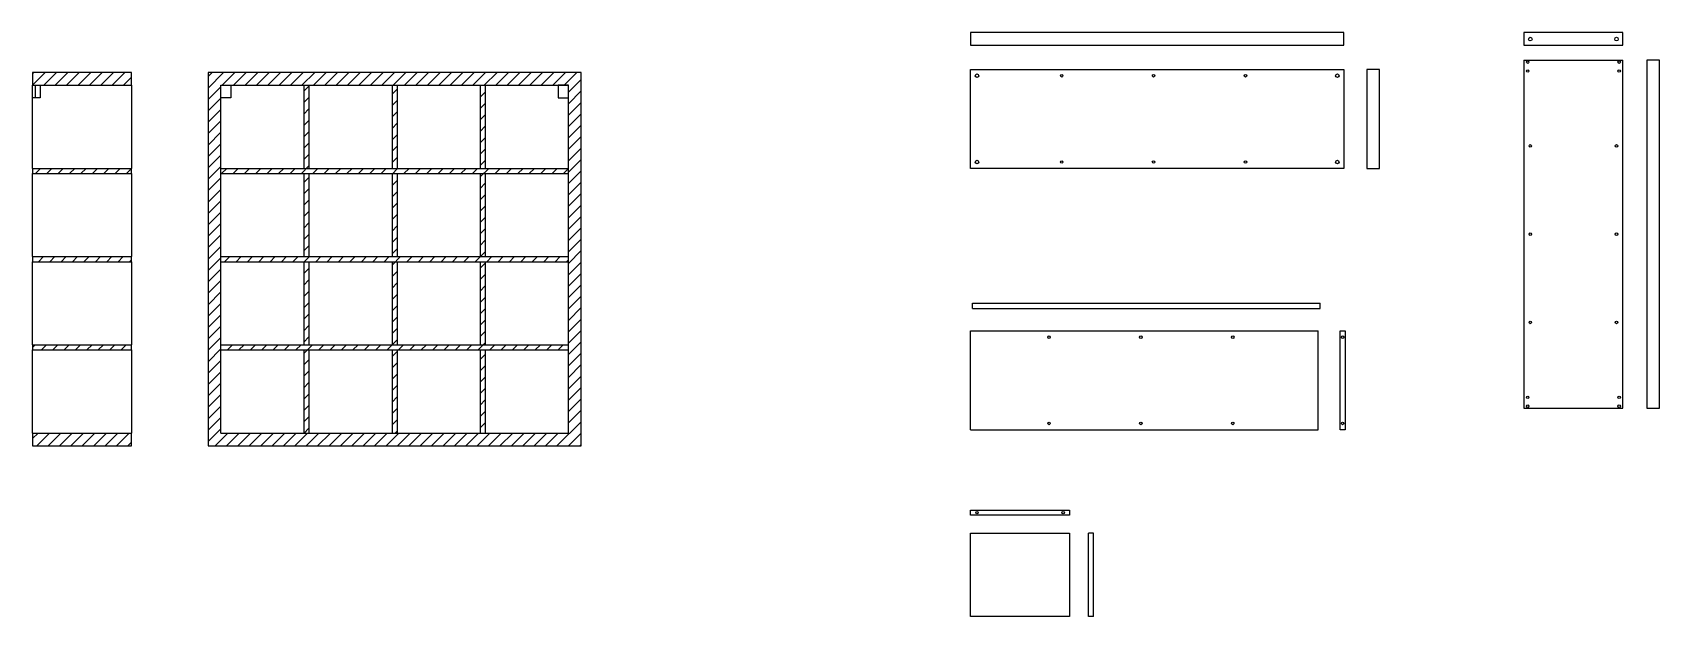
# Model space of a CAD drawing. Header units: millimetres. Extents: x 751 to 1821, y 987 to 1458.
# Drawn here: x 1180 to 1821, y 1007 to 1236 of the extents above; entities that cross this region are included whole.
import ezdxf

# ---------------------------------------------------------------- set-up
doc = ezdxf.new("R2010")
doc.units = ezdxf.units.MM
doc.layers.get('0').update_dxf_attribs({"color": 3})
for name, color, linetype in [('campiture', 4, 'Continuous'), ('giunzioni', 8, 'Continuous'), ('sezione', 220, 'Continuous')]:
    doc.layers.add(name, color=color, linetype=linetype)

msp = doc.modelspace()

# ---------------------------------------------------------------- hatches: boundary and pattern name
at = {"layer": 'campiture'}
h = msp.add_hatch(dxfattribs=at)
h.set_pattern_fill('ANSI31', color=256)
h.paths.add_polyline_path([(1218.83, 1220.71), (1179.83, 1220.71), (1179.83, 1215.71), (1180.83, 1215.71), (1182.83, 1215.71), (1218.83, 1215.71)])
h.paths.add_polyline_path([(1218.83, 1182.96), (1179.83, 1182.96), (1179.83, 1180.96), (1218.83, 1180.96)])
h.paths.add_polyline_path([(1218.83, 1148.21), (1179.83, 1148.21), (1179.83, 1146.21), (1218.83, 1146.21)])
h.paths.add_polyline_path([(1218.83, 1113.46), (1179.83, 1113.46), (1179.83, 1111.46), (1218.83, 1111.46)])
h.paths.add_polyline_path([(1218.83, 1078.71), (1179.83, 1078.71), (1179.83, 1073.71), (1218.83, 1073.71)])
h = msp.add_hatch(dxfattribs=at)
h.set_pattern_fill('ANSI31', color=256)
h.set_pattern_definition([(45, (-28.496, 0), (-2.245064, 2.245064), [])])
h.paths.add_polyline_path([(1253.98, 1215.71), (1248.98, 1215.71), (1248.98, 1078.71), (1253.98, 1078.71)])
h.paths.add_polyline_path([(1395.98, 1220.71), (1248.98, 1220.71), (1248.98, 1215.71), (1253.98, 1215.71), (1395.98, 1215.71)])
h.paths.add_polyline_path([(1395.98, 1078.71), (1248.98, 1078.71), (1248.98, 1073.71), (1395.98, 1073.71)])
h.paths.add_polyline_path([(1395.98, 1215.71), (1390.98, 1215.71), (1390.98, 1210.71), (1390.98, 1078.71), (1395.98, 1078.71)])
h = msp.add_hatch(dxfattribs=at)
h.set_pattern_fill('ANSI31', color=256)
h.set_pattern_definition([(45, (69.1527, 188.852), (-2.245064, 2.245064), [])])
h.paths.add_polyline_path([(1288.73, 1215.71), (1286.73, 1215.71), (1286.73, 1182.96), (1288.73, 1182.96)])
h.paths.add_polyline_path([(1288.73, 1180.96), (1286.73, 1180.96), (1286.73, 1148.21), (1288.73, 1148.21)])
h.paths.add_polyline_path([(1288.73, 1146.21), (1286.73, 1146.21), (1286.73, 1113.46), (1288.73, 1113.46)])
h.paths.add_polyline_path([(1288.73, 1111.46), (1286.73, 1111.46), (1286.73, 1078.71), (1288.73, 1078.71)])
h.paths.add_polyline_path([(1323.48, 1111.46), (1321.48, 1111.46), (1321.48, 1078.71), (1323.48, 1078.71)])
h.paths.add_polyline_path([(1323.48, 1146.21), (1321.48, 1146.21), (1321.48, 1113.46), (1323.48, 1113.46)])
h.paths.add_polyline_path([(1323.48, 1180.96), (1321.48, 1180.96), (1321.48, 1148.21), (1323.48, 1148.21)])
h.paths.add_polyline_path([(1323.48, 1215.71), (1321.48, 1215.71), (1321.48, 1182.96), (1323.48, 1182.96)])
h.paths.add_polyline_path([(1390.98, 1182.96), (1253.98, 1182.96), (1253.98, 1180.96), (1390.98, 1180.96)])
h.paths.add_polyline_path([(1390.98, 1148.21), (1253.98, 1148.21), (1253.98, 1146.21), (1390.98, 1146.21)])
h.paths.add_polyline_path([(1390.98, 1113.46), (1253.98, 1113.46), (1253.98, 1111.46), (1390.98, 1111.46)])
h.paths.add_polyline_path([(1358.23, 1146.21), (1356.23, 1146.21), (1356.23, 1113.46), (1358.23, 1113.46)])
h.paths.add_polyline_path([(1358.23, 1180.96), (1356.23, 1180.96), (1356.23, 1148.21), (1358.23, 1148.21)])
h.paths.add_polyline_path([(1358.23, 1215.71), (1356.23, 1215.71), (1356.23, 1182.96), (1358.23, 1182.96)])
h.paths.add_polyline_path([(1358.23, 1111.46), (1356.23, 1111.46), (1356.23, 1078.71), (1358.23, 1078.71)])

# ---------------------------------------------------------------- linework, layer by layer
for p, q in [((1179.83, 1182.96), (1179.83, 1215.71)), ((1218.83, 1215.71), (1218.83, 1182.96)), ((1179.83, 1148.21), (1179.83, 1180.96)), ((1218.83, 1180.96), (1218.83, 1148.21)), ((1179.83, 1113.46), (1179.83, 1146.21)), ((1218.83, 1146.21), (1218.83, 1113.46)), ((1179.83, 1078.71), (1179.83, 1111.46)), ((1218.83, 1111.46), (1218.83, 1078.71))]:
    msp.add_line(p, q)
at = {"layer": 'giunzioni'}
for p, q in [((1696.44, 1236.45), (1549.44, 1236.45)), ((1549.44, 1236.45), (1549.44, 1231.45)), ((1549.44, 1231.45), (1696.44, 1231.45)), ((1696.44, 1231.45), (1696.44, 1236.45)), ((1767.44, 1236.45), (1767.44, 1231.45)), ((1806.44, 1236.45), (1767.44, 1236.45)), ((1767.44, 1231.45), (1806.44, 1231.45)), ((1806.44, 1231.45), (1806.44, 1236.45)), ((1767.44, 1225.56), (1767.44, 1088.56)), ((1767.44, 1225.56), (1806.44, 1225.56)), ((1806.44, 1088.56), (1806.44, 1225.56)), ((1820.85, 1225.56), (1815.85, 1225.56)), ((1815.85, 1225.56), (1815.85, 1088.56)), ((1820.85, 1088.56), (1820.85, 1225.56)), ((1549.44, 1221.96), (1696.44, 1221.96)), ((1549.44, 1182.96), (1549.44, 1221.96)), ((1696.44, 1221.96), (1696.44, 1182.96)), ((1710.51, 1221.96), (1705.51, 1221.96)), ((1705.51, 1221.96), (1705.51, 1182.96)), ((1710.51, 1182.96), (1710.51, 1221.96)), ((1180.83, 1215.71), (1180.83, 1210.71)), ((1182.83, 1215.71), (1182.83, 1210.71)), ((1257.98, 1215.71), (1257.98, 1210.71)), ((1386.98, 1215.71), (1386.98, 1210.71)), ((1182.83, 1210.71), (1179.83, 1210.71)), ((1257.98, 1210.71), (1253.98, 1210.71)), ((1386.98, 1210.71), (1390.98, 1210.71)), ((1696.44, 1182.96), (1549.44, 1182.96)), ((1705.51, 1182.96), (1710.51, 1182.96)), ((1550.16, 1129.84), (1687.16, 1129.84)), ((1550.16, 1127.84), (1550.16, 1129.84)), ((1687.16, 1127.84), (1687.16, 1129.84)), ((1550.16, 1127.84), (1687.16, 1127.84)), ((1549.44, 1080.03), (1549.44, 1119.03)), ((1549.44, 1119.03), (1686.44, 1119.03)), ((1686.44, 1080.03), (1686.44, 1119.03)), ((1695.01, 1119.03), (1697.01, 1119.03)), ((1695.01, 1080.03), (1695.01, 1119.03)), ((1697.01, 1119.03), (1697.01, 1080.03)), ((1767.44, 1088.56), (1806.44, 1088.56)), ((1815.85, 1088.56), (1820.85, 1088.56)), ((1549.44, 1080.03), (1686.44, 1080.03)), ((1697.01, 1080.03), (1695.01, 1080.03)), ((1549.44, 1046.42), (1549.44, 1048.42)), ((1549.44, 1048.42), (1588.44, 1048.42)), ((1588.44, 1046.42), (1549.44, 1046.42)), ((1588.44, 1048.42), (1588.44, 1046.42)), ((1549.44, 1039.28), (1588.44, 1039.28)), ((1549.44, 1006.53), (1549.44, 1039.28)), ((1588.44, 1039.28), (1588.44, 1006.53)), ((1595.86, 1006.53), (1595.86, 1039.28)), ((1597.86, 1039.28), (1595.86, 1039.28)), ((1597.86, 1006.53), (1597.86, 1039.28)), ((1588.44, 1006.53), (1549.44, 1006.53)), ((1597.86, 1006.53), (1595.86, 1006.53))]:
    msp.add_line(p, q, dxfattribs=at)
for centre, radius in [((1769.95, 1233.88), 0.7), ((1803.93, 1233.88), 0.7), ((1768.93, 1224.82), 0.5), ((1804.95, 1224.82), 0.5), ((1551.95, 1219.45), 0.7), ((1585.33, 1219.45), 0.5), ((1621.53, 1219.45), 0.5), ((1657.73, 1219.45), 0.5), ((1693.93, 1219.45), 0.7), ((1768.93, 1221.3), 0.5), ((1804.95, 1221.3), 0.5), ((1769.95, 1191.81), 0.5), ((1803.93, 1191.81), 0.5), ((1551.95, 1185.47), 0.7), ((1585.33, 1185.47), 0.5), ((1621.53, 1185.47), 0.5), ((1657.73, 1185.47), 0.5), ((1693.93, 1185.47), 0.7), ((1769.95, 1157.06), 0.5), ((1803.93, 1157.06), 0.5), ((1769.95, 1122.31), 0.5), ((1803.93, 1122.31), 0.5), ((1580.33, 1116.52), 0.5), ((1616.53, 1116.52), 0.5), ((1652.73, 1116.52), 0.5), ((1696.01, 1116.52), 0.5), ((1768.93, 1092.82), 0.5), ((1768.93, 1089.31), 0.5), ((1804.95, 1092.82), 0.5), ((1804.95, 1089.31), 0.5), ((1580.33, 1082.54), 0.5), ((1616.53, 1082.54), 0.5), ((1652.73, 1082.54), 0.5), ((1696.01, 1082.54), 0.5), ((1551.95, 1047.42), 0.5), ((1585.92, 1047.42), 0.5)]:
    msp.add_circle(centre, radius, dxfattribs=at)
at = {"layer": 'sezione'}
for p, q in [((1179.83, 1220.71), (1179.83, 1215.71)), ((1218.83, 1220.71), (1179.83, 1220.71)), ((1218.83, 1215.71), (1218.83, 1220.71)), ((1395.98, 1220.71), (1248.98, 1220.71)), ((1248.98, 1220.71), (1248.98, 1073.71)), ((1395.98, 1073.71), (1395.98, 1220.71)), ((1179.83, 1215.71), (1218.83, 1215.71)), ((1179.83, 1215.71), (1182.83, 1215.71)), ((1179.83, 1215.71), (1180.83, 1215.71)), ((1253.98, 1215.71), (1390.98, 1215.71)), ((1253.98, 1078.71), (1253.98, 1215.71)), ((1253.98, 1215.71), (1286.73, 1215.71)), ((1253.98, 1215.71), (1257.98, 1215.71)), ((1253.98, 1210.71), (1253.98, 1215.71)), ((1286.73, 1215.71), (1286.73, 1182.96)), ((1286.73, 1215.71), (1288.73, 1215.71)), ((1288.73, 1215.71), (1321.48, 1215.71)), ((1288.73, 1215.71), (1288.73, 1182.96)), ((1321.48, 1215.71), (1323.48, 1215.71)), ((1321.48, 1215.71), (1321.48, 1182.96)), ((1323.48, 1215.71), (1356.23, 1215.71)), ((1323.48, 1215.71), (1323.48, 1182.96)), ((1356.23, 1215.71), (1358.23, 1215.71)), ((1356.23, 1215.71), (1356.23, 1182.96)), ((1358.23, 1215.71), (1358.23, 1182.96)), ((1390.98, 1215.71), (1386.98, 1215.71)), ((1390.98, 1078.71), (1390.98, 1215.71)), ((1390.98, 1210.71), (1390.98, 1215.71)), ((1179.83, 1182.96), (1218.83, 1182.96)), ((1179.83, 1182.96), (1179.83, 1180.96)), ((1179.83, 1180.96), (1218.83, 1180.96)), ((1218.83, 1180.96), (1218.83, 1182.96)), ((1253.98, 1182.96), (1390.98, 1182.96)), ((1253.98, 1180.96), (1390.98, 1180.96)), ((1286.73, 1180.96), (1286.73, 1148.21)), ((1288.73, 1180.96), (1288.73, 1148.21)), ((1321.48, 1180.96), (1321.48, 1148.21)), ((1323.48, 1180.96), (1323.48, 1148.21)), ((1356.23, 1180.96), (1356.23, 1148.21)), ((1358.23, 1180.96), (1358.23, 1148.21)), ((1179.83, 1148.21), (1218.83, 1148.21)), ((1179.83, 1148.21), (1179.83, 1146.21)), ((1218.83, 1146.21), (1218.83, 1148.21)), ((1253.98, 1148.21), (1390.98, 1148.21)), ((1179.83, 1146.21), (1218.83, 1146.21)), ((1253.98, 1146.21), (1390.98, 1146.21)), ((1286.73, 1146.21), (1286.73, 1113.46)), ((1288.73, 1146.21), (1288.73, 1113.46)), ((1321.48, 1146.21), (1321.48, 1113.46)), ((1323.48, 1146.21), (1323.48, 1113.46)), ((1356.23, 1146.21), (1356.23, 1113.46)), ((1358.23, 1146.21), (1358.23, 1113.46)), ((1179.83, 1113.46), (1218.83, 1113.46)), ((1179.83, 1113.46), (1179.83, 1111.46)), ((1179.83, 1111.46), (1218.83, 1111.46)), ((1218.83, 1111.46), (1218.83, 1113.46)), ((1253.98, 1113.46), (1390.98, 1113.46)), ((1253.98, 1111.46), (1390.98, 1111.46)), ((1286.73, 1111.46), (1286.73, 1078.71)), ((1288.73, 1111.46), (1288.73, 1078.71)), ((1321.48, 1111.46), (1321.48, 1078.71)), ((1323.48, 1111.46), (1323.48, 1078.71)), ((1356.23, 1111.46), (1356.23, 1078.71)), ((1358.23, 1111.46), (1358.23, 1078.71)), ((1179.83, 1078.71), (1218.83, 1078.71)), ((1179.83, 1078.71), (1179.83, 1073.71)), ((1218.83, 1073.71), (1218.83, 1078.71)), ((1253.98, 1078.71), (1390.98, 1078.71)), ((1179.83, 1073.71), (1218.83, 1073.71)), ((1248.98, 1073.71), (1395.98, 1073.71))]:
    msp.add_line(p, q, dxfattribs=at)

doc.saveas('drawing.dxf')
